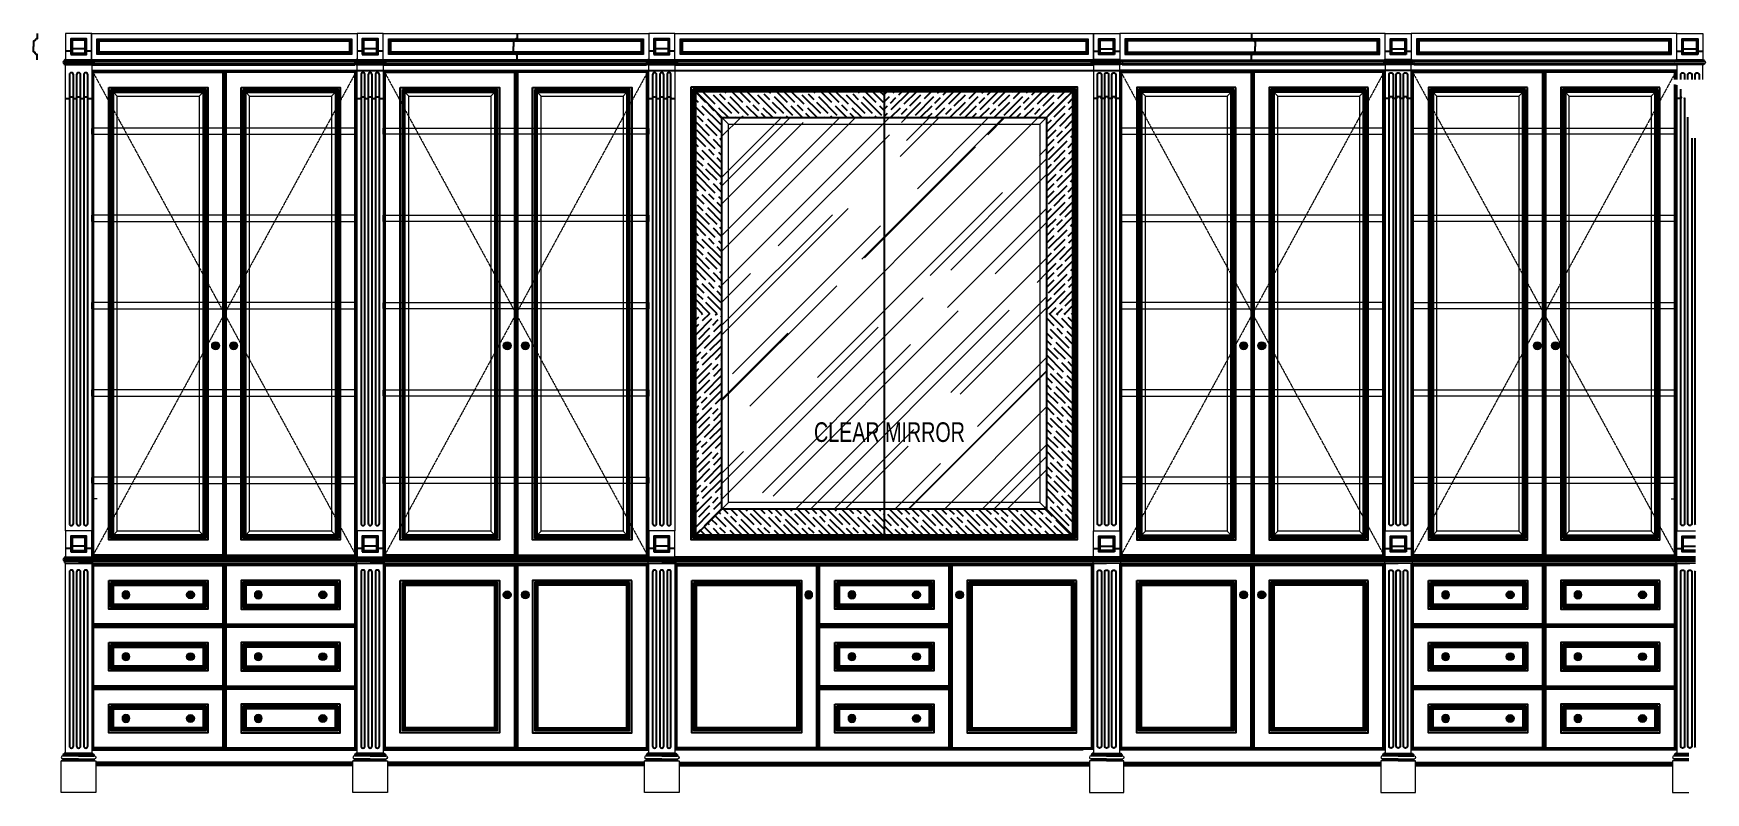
# Model space of a CAD drawing. Header units: inches. Extents: x 274057 to 444617, y 490067 to 635630.
# Drawn here: x 376738 to 383128, y 516399 to 519299 of the extents above; entities that cross this region are included whole.
import ezdxf

# ---------------------------------------------------------------- set-up
doc = ezdxf.new("R2010")
doc.units = ezdxf.units.IN
doc.header["$MEASUREMENT"] = 0
doc.linetypes.add('HIDDEN', pattern=[0.375, 0.25, -0.125])
for name, color, linetype, lineweight in [('Bronze', 40, 'Continuous', 0), ('CQ Wood', 30, 'Continuous', 0), ('Glass', 4, 'Continuous', 0), ('WOOD-HID', 8, 'HIDDEN', 18)]:
    doc.layers.add(name, color=color, linetype=linetype, lineweight=lineweight)
for name, color, linetype in [('CQ Sheet text', 3, 'Continuous'), ('FURNITURE', 252, 'Continuous'), ('Layer7', 8, 'Continuous'), ('WOOD', 23, 'Continuous'), ('WOOD 01', 34, 'Continuous'), ('WOOD 02', 32, 'Continuous'), ('Wood SECT', 1, 'Continuous')]:
    doc.layers.add(name, color=color, linetype=linetype)
doc.styles.add('DIM 50', font='romans.shx', dxfattribs={"width": 0.75, "height": 100})
pattern_1 = [(135, (375037.044, 515981.073), (42.4264, 42.4264), [100, -20]), (135, (375065.33, 515981.073), (42.4264, 42.4264), [60, -15, 30, -15]), (135, (375100.684, 515974), (42.4264, 42.4264), [100, -20])]
pattern_2 = [(225, (375037.044, 515981.073), (-42.4264, 42.4264), [100, -20]), (225, (375037.044, 516009.36), (-42.4264, 42.4264), [60, -15, 30, -15]), (225, (375044.115, 516044.71), (-42.4264, 42.4264), [100, -20])]
pattern_3 = [(135, (46799.93, 13647.52), (42.426407, 42.426407), [100, -20]), (135, (46828.215, 13647.52), (42.426407, 42.426407), [60, -15, 30, -15]), (135, (46863.57, 13640.447), (42.426407, 42.426407), [100, -20])]

msp = doc.modelspace()

# ---------------------------------------------------------------- texts
at = {"layer": 'CQ Sheet text', "ltscale": 500, "insert": (379697.9, 517813.8, 0), "char_height": 75, "width": 622.714, "attachment_point": 1, "style": 'DIM 50'}
msp.add_mtext('\\pxqc;{\\fCityBlueprint|b0|i0|c0|p0;CLEAR MIRROR}', dxfattribs=at)

# ---------------------------------------------------------------- blocks, each defined once
blk = doc.blocks.new('pilaster wardrobe')
at = {"layer": 'WOOD', "lineweight": 0}
blk.add_line((3399.1, -8726.1, 0), (3333.1, -8726.1, 0), dxfattribs=at)
blk.add_line((3399.1, -8726.1, 0), (3333.1, -8726.1, 0), dxfattribs=at)
at = {"layer": 'WOOD 01', "lineweight": 0, "ltscale": 500}
blk.add_line((3399.1, -8726.1, 0), (3465.1, -8726.1, 0), dxfattribs=at)
at = {"layer": 'WOOD 01', "lineweight": 0, "ltscale": 500, "elevation": 0}
for points in [[(3349.1, -6047.5), (3449.1, -6047.5), (3449.1, -5947.5), (3349.1, -5947.5)], [(3349.1, -7947.5), (3449.1, -7947.5), (3449.1, -7847.5), (3349.1, -7847.5)], [(3349.1, -7972.5), (3449.1, -7972.5), (3449.1, -8697.5), (3349.1, -8697.5)], [(3333.1, -8726.1), (3465.1, -8726.1), (3465.1, -8847.5), (3333.1, -8847.5)]]:
    blk.add_lwpolyline(points, close=True, dxfattribs=at)
for points in [[(3349.1, -6047.5), (3346.1, -6047.5, -0.414214), (3343.1, -6050.5), (3343.1, -6053.5, 1), (3343.1, -6061.5), (3343.1, -6064.5, -0.414214), (3346.1, -6067.5), (3349.1, -6067.5)], [(3449.1, -6047.5), (3452.1, -6047.5, 0.414214), (3455.1, -6050.5), (3455.1, -6053.5, -1), (3455.1, -6061.5), (3455.1, -6064.5, 0.414214), (3452.1, -6067.5), (3449.1, -6067.5)], [(3349.1, -7947.5), (3346.1, -7947.5, -0.414214), (3343.1, -7950.5), (3343.1, -7953.5, 1), (3343.1, -7961.5), (3343.1, -7964.5, -0.414214), (3346.1, -7967.5), (3346.1, -7972.5), (3399.1, -7972.5)], [(3449.1, -7947.5), (3452.1, -7947.5, 0.414214), (3455.1, -7950.5), (3455.1, -7953.5, -1), (3455.1, -7961.5), (3455.1, -7964.5, 0.414214), (3452.1, -7967.5), (3452.1, -7972.5), (3399.1, -7972.5)], [(3349.1, -8697.5), (3344.1, -8697.5, -0.414214), (3339.4, -8702.2), (3339.4, -8707, 1), (3339.4, -8719.6), (3339.3, -8726.1)], [(3449.1, -8697.5), (3454.1, -8697.5, 0.414214), (3458.8, -8702.2), (3458.8, -8707, -1), (3458.8, -8719.6), (3458.9, -8726.1)]]:
    blk.add_lwpolyline(points, format="xyb", dxfattribs=at)
blk.add_lwpolyline([(3349.1, -7847.5), (3349.1, -6067.5), (3449.1, -6067.5), (3449.1, -7847.5), (3349.1, -7847.5)], dxfattribs=at)
at = {"layer": 'WOOD 02', "color": 8, "ltscale": 100}
for p, q in [((3343.1, -6050.5, 0), (3455.1, -6050.5, 0)), ((3343.1, -6053.5, 0), (3455.1, -6053.5, 0)), ((3343.1, -6061.5, 0), (3455.1, -6061.5, 0)), ((3343.1, -6064.5, 0), (3455.1, -6064.5, 0)), ((3343.1, -7950.5, 0), (3455.1, -7950.5, 0)), ((3343.1, -7953.5, 0), (3455.1, -7953.5, 0)), ((3343.1, -7961.5, 0), (3455.1, -7961.5, 0)), ((3343.1, -7964.5, 0), (3455.1, -7964.5, 0)), ((3399.1, -8702.2, 0), (3339.4, -8702.2, 0)), ((3399.1, -8707, 0), (3339.4, -8707, 0)), ((3399.1, -8719.6, 0), (3339.4, -8719.6, 0)), ((3399.1, -8702.2, 0), (3458.8, -8702.2, 0)), ((3399.1, -8707, 0), (3458.8, -8707, 0)), ((3399.1, -8719.6, 0), (3458.8, -8719.6, 0))]:
    blk.add_line(p, q, dxfattribs=at)
at = {"layer": 'WOOD 02', "color": 8, "ltscale": 100, "elevation": 0}
for points in [[(3369.1, -6027.5), (3429.1, -6027.5), (3429.1, -5967.5), (3369.1, -5967.5)], [(3374.1, -6022.5), (3424.1, -6022.5), (3424.1, -5972.5), (3374.1, -5972.5)], [(3369.1, -7927.5), (3429.1, -7927.5), (3429.1, -7867.5), (3369.1, -7867.5)], [(3374.1, -7922.5), (3424.1, -7922.5), (3424.1, -7872.5), (3374.1, -7872.5)]]:
    blk.add_lwpolyline(points, close=True, dxfattribs=at)
for points in [[(3364.1, -6105), (3364.1, -7820, 1), (3379.1, -7820), (3379.1, -6105, 1)], [(3391.6, -6105), (3391.6, -7820, 1), (3406.6, -7820), (3406.6, -6105, 1)], [(3419.1, -6105), (3419.1, -7820, 1), (3434.1, -7820), (3434.1, -6105, 1)], [(3364.1, -8005), (3364.1, -8670, 1), (3379.1, -8670), (3379.1, -8005, 1)], [(3391.6, -8005), (3391.6, -8670, 1), (3406.6, -8670), (3406.6, -8005, 1)], [(3419.1, -8005), (3419.1, -8670, 1), (3434.1, -8670), (3434.1, -8005, 1)]]:
    blk.add_lwpolyline(points, format="xyb", close=True, dxfattribs=at)
at = {"layer": 'Wood SECT', "elevation": 0}
for points in [[(3449.1, -6015.6), (3429.1, -6015.6), (3429.1, -6011.6, -0.414214), (3424.1, -6006.6), (3399.1, -6006.6), (3374.1, -6006.6, -0.414214), (3369.1, -6011.6), (3369.1, -6015.6), (3349.1, -6015.6)], [(3349.1, -6196.4), (3364.1, -6196.4, -1), (3379.1, -6196.4), (3391.6, -6196.4, -1), (3406.6, -6196.4), (3419.1, -6196.4, -1), (3434.1, -6196.4), (3449.1, -6196.4)], [(3449.1, -7915.6), (3429.1, -7915.6), (3429.1, -7911.6, -0.414214), (3424.1, -7906.6), (3399.1, -7906.6), (3374.1, -7906.6, -0.414214), (3369.1, -7911.6), (3369.1, -7915.6), (3349.1, -7915.6)]]:
    blk.add_lwpolyline(points, format="xyb", dxfattribs=at)
blk = doc.blocks.new('EMPIREFLOW')
at = {"layer": 'Bronze', "lineweight": 0, "ltscale": 750}
for p, q in [((163684, -58508), (163506, -58508)), ((163713, -58475), (163581, -58378)), ((163730, -58444), (163581, -58378)), ((163707, -58546), (163581, -58638)), ((163724, -58575), (163581, -58638)), ((163745, -58403), (163656, -58249)), ((163745, -58614), (163656, -58768)), ((163788, -58606), (163806, -58768)), ((163789, -58404), (163806, -58248)), ((163823, -58404), (163806, -58248)), ((163824, -58606), (163806, -58768)), ((163867, -58403), (163956, -58249)), ((163867, -58614), (163956, -58768)), ((163881, -58444), (164031, -58378)), ((163888, -58575), (164031, -58638)), ((163899, -58475), (164031, -58378)), ((163905, -58546), (164031, -58638)), ((163928, -58508), (164106, -58508))]:
    blk.add_line(p, q, dxfattribs=at)
for radius in [340, 300, 60]:
    blk.add_circle((163806, -58508), radius, dxfattribs=at)
for centre, radius, start, end in [((163641, -58605), 166, 106.05596, 144.56537), ((163641, -58412), 166, 215.43463, 253.94404), ((163594, -58118), 246, 258.78321, 282.20767), ((163361, -58520), 246, 17.79233, 41.21679), ((163361, -58497), 246, 318.78321, 342.20767), ((163594, -58899), 246, 77.79233, 101.21679), ((163514, -58459), 105, 15.22341, 50.38879), ((163617, -58280), 105, 249.61121, 284.77659), ((163514, -58558), 105, 309.61121, 344.77659), ((163617, -58736), 105, 75.22341, 110.38879), ((163700, -58392), 118, 206.89225, 262.0108), ((163700, -58625), 118, 97.9892, 153.10775), ((163710, -58394), 102, 201.62987, 255.97772), ((163710, -58623), 102, 104.01364, 158.37013), ((163807, -58318), 166, 155.43463, 193.94404), ((163807, -58699), 166, 166.05596, 204.56537), ((163659, -58483), 102, 44.02228, 98.37013), ((163659, -58534), 102, 261.62987, 315.97772), ((163652, -58475), 118, 37.9892, 93.10775), ((163652, -58542), 118, 266.89225, 322.0108), ((163640, -58414), 166, 46.05596, 84.56537), ((163640, -58603), 166, 275.43463, 313.94404), ((163676, -58508), 48.7, 308.32195, 42.01165), ((163742, -58621), 48.7, 17.98835, 111.67805), ((163741, -58397), 48.7, 257.98835, 351.67805), ((163854, -58358), 118, 146.89225, 202.0108), ((163854, -58658), 118, 157.9892, 213.10775), ((163573, -58129), 246, 317.79233, 341.21679), ((163857, -58368), 102, 141.62987, 195.98636), ((163857, -58649), 102, 164.01364, 218.37013), ((163573, -58887), 246, 18.78321, 42.20767), ((163703, -58231), 105, 315.22341, 350.38879), ((163703, -58786), 105, 9.61121, 44.77659), ((164038, -58129), 246, 198.78321, 222.20767), ((163909, -58231), 105, 189.61121, 224.77659), ((163909, -58786), 105, 135.22341, 170.38879), ((164038, -58887), 246, 137.79233, 161.21679), ((163871, -58397), 48.7, 188.32195, 282.01165), ((163870, -58621), 48.7, 68.32195, 162.01165), ((163754, -58368), 102, 344.01364, 38.37013), ((163754, -58649), 102, 321.62987, 15.98636), ((163971, -58414), 166, 95.43463, 133.94404), ((163758, -58358), 118, 337.9892, 33.10775), ((163758, -58658), 118, 326.89225, 22.0108), ((163971, -58603), 166, 226.05596, 264.56537), ((163960, -58475), 118, 86.89225, 142.0108), ((163960, -58542), 118, 217.9892, 273.10775), ((163953, -58483), 102, 81.62987, 135.97772), ((163953, -58534), 102, 224.02228, 278.37013), ((163935, -58508), 48.7, 137.98835, 231.67805), ((163902, -58394), 102, 284.02228, 338.37013), ((163902, -58623), 102, 21.62987, 75.98636), ((163912, -58392), 118, 277.9892, 333.10775), ((163912, -58625), 118, 26.89225, 82.0108), ((163805, -58318), 166, 346.05596, 24.56537), ((163805, -58699), 166, 335.43463, 13.94404), ((164018, -58118), 246, 257.79233, 281.21679), ((164018, -58899), 246, 78.78321, 102.20767), ((163995, -58280), 105, 255.22341, 290.38879), ((163995, -58736), 105, 69.61121, 104.77659), ((164098, -58459), 105, 129.61121, 164.77659), ((164098, -58558), 105, 195.22341, 230.38879), ((164250, -58520), 246, 138.78321, 162.20767), ((163971, -58605), 166, 35.43463, 73.94404), ((163971, -58412), 166, 286.05596, 324.56537), ((164250, -58497), 246, 197.79233, 221.21679)]:
    blk.add_arc(centre, radius, start, end, dxfattribs=at)
at = {"layer": 'Bronze', "lineweight": 0, "ltscale": 750, "extrusion": (0, 0, -1)}
for centre, major_axis, ratio, start_param, end_param in [((163684, -58508), (146, 0), 0.1522084, 1.9349608, 4.3482816), ((163745, -58614), (73, 126), 0.1522084, 1.9349608, 4.3482816), ((163684, -58508), (-31.9, 0), 0.4809754, 7.9048406, 10.9455581), ((163745, -58614), (-15.9, -27.7), 0.4809754, 7.9048406, 10.9455581), ((163867, -58403), (15.9, 27.7), 0.4809754, 7.9048406, 10.9455581), ((163867, -58403), (-73, -126), 0.1522084, 1.9349608, 4.3482816)]:
    blk.add_ellipse(centre, major_axis=major_axis, ratio=ratio, start_param=start_param, end_param=end_param, dxfattribs=at)
at = {"layer": 'Bronze', "lineweight": 0, "ltscale": 750}
for centre, major_axis, ratio, start_param, end_param in [((163745, -58403), (73, -126), 0.1522084, 1.9349608, 4.3482816), ((163745, -58403), (-15.9, 27.7), 0.4809754, 7.9048406, 10.9455581), ((163867, -58614), (15.9, -27.7), 0.4809754, 7.9048406, 10.9455581), ((163867, -58614), (-73, 126), 0.1522084, 1.9349608, 4.3482816), ((163928, -58508), (31.9, 0), 0.4809754, 7.9048406, 10.9455581), ((163928, -58508), (-146, 0), 0.1522084, 1.9349608, 4.3482816)]:
    blk.add_ellipse(centre, major_axis=major_axis, ratio=ratio, start_param=start_param, end_param=end_param, dxfattribs=at)

# ---------------------------------------------------------------- hatches: boundary and pattern name
at = {"layer": 'Glass'}
h = msp.add_hatch(dxfattribs=at)
h.set_pattern_fill('AR-RROOF', color=256, scale=200, angle=45)
h.set_pattern_definition([(45, (46799.93, 13647.52), (169.70563, 452.54834), [3000, -400, 1000, -200]), (45, (46917.3, 13906.32), (-329.51176, 46.66905), [600, -66, 1200, -150]), (45, (46750.43, 13838.44), (640.638744, 830.14336), [1600, -280, 800, -200])])
h.paths.add_polyline_path([(379369.2, 518977.9), (380609.2, 518977.9), (380609.2, 517482.3), (379369.2, 517482.3)])
at = {"layer": 'Layer7'}
h = msp.add_hatch(dxfattribs=at)
h.set_pattern_fill('GOST_WOOD', color=256, scale=10, angle=45)
h.set_pattern_definition(pattern_1)
h.paths.add_polyline_path([(379989.2, 518977.9), (379989.2, 519077.9), (379269.2, 519077.9), (379269.2, 519077.9), (379369.2, 518977.9)])
h = msp.add_hatch(dxfattribs=at)
h.set_pattern_fill('GOST_WOOD', color=256, scale=10, angle=45)
h.set_pattern_definition(pattern_1)
h.paths.add_polyline_path([(379369.2, 518977.9), (379269.2, 519077.9), (379269.2, 518230.1), (379369.2, 518230.1)])
h = msp.add_hatch(dxfattribs=at)
h.set_pattern_fill('GOST_WOOD', color=256, scale=10, angle=135)
h.set_pattern_definition(pattern_2)
h.paths.add_polyline_path([(380609.2, 518977.9), (380709.2, 519077.9), (379989.2, 519077.9), (379989.2, 518977.9)])
h = msp.add_hatch(dxfattribs=at)
h.set_pattern_fill('GOST_WOOD', color=256, scale=10, angle=135)
h.set_pattern_definition(pattern_2)
h.paths.add_polyline_path([(380709.2, 519077.9), (380709.2, 519077.9), (380609.2, 518977.9), (380609.2, 518230.1), (380709.2, 518230.1)])
h = msp.add_hatch(dxfattribs=at)
h.set_pattern_fill('GOST_WOOD', color=256, scale=10, angle=135)
h.set_pattern_definition(pattern_2)
h.paths.add_polyline_path([(379269.2, 517382.3), (379369.2, 517482.3), (379369.2, 518230.1), (379269.2, 518230.1)])
h = msp.add_hatch(dxfattribs=at)
h.set_pattern_fill('GOST_WOOD', color=256, scale=10, angle=45)
h.set_pattern_definition(pattern_3)
h.paths.add_polyline_path([(380709.2, 517382.3), (380609.2, 517482.3), (380609.2, 518230.1), (380709.2, 518230.1)])
h = msp.add_hatch(dxfattribs=at)
h.set_pattern_fill('GOST_WOOD', color=256, scale=10, angle=45)
h.set_pattern_definition([(135, (375037.044, 515682.124), (42.4264, 42.4264), [100, -20]), (135, (375065.33, 515682.124), (42.4264, 42.4264), [60, -15, 30, -15]), (135, (375100.684, 515675.05), (42.4264, 42.4264), [100, -20])])
h.paths.add_polyline_path([(379989.2, 517382.3), (379269.2, 517382.3), (379269.2, 517382.3), (379369.2, 517482.3), (379989.2, 517482.3)])
h = msp.add_hatch(dxfattribs=at)
h.set_pattern_fill('GOST_WOOD', color=256, scale=10, angle=45)
h.set_pattern_definition(pattern_3)
h.paths.add_polyline_path([(380709.2, 517382.3), (379989.2, 517382.3), (379989.2, 517482.3), (380609.2, 517482.3)])

# ---------------------------------------------------------------- linework, layer by layer
for p, q in [((376960.5, 519157.9, 0), (381243.9, 519157.9, 0)), ((383018, 519157.9, 0), (380889.2, 519157.9, 0))]:
    msp.add_line(p, q)
at = {"color": 8}
for p, q in [((376966.2, 517296.3, 0), (377969.1, 517296.3, 0)), ((376966.5, 517293.3, 0), (377968.9, 517293.3, 0)), ((376966.5, 517285.3, 0), (377968.9, 517285.3, 0)), ((376966.5, 517282.3, 0), (377968.9, 517282.3, 0)), ((378080.6, 517296.3, 0), (379083.5, 517296.3, 0)), ((378080.9, 517293.3, 0), (379083.2, 517293.3, 0)), ((378080.9, 517285.3, 0), (379083.2, 517285.3, 0)), ((378080.9, 517282.3, 0), (379083.2, 517282.3, 0)), ((380783.5, 517296.3, 0), (379195, 517296.3, 0)), ((380783.2, 517282.3, 0), (379195.2, 517282.3, 0)), ((380783.2, 517293.3, 0), (379195.3, 517293.3, 0)), ((380783.2, 517285.3, 0), (379195.3, 517285.3, 0)), ((381897.9, 517296.3, 0), (380895, 517296.3, 0)), ((381897.6, 517293.3, 0), (380895.2, 517293.3, 0)), ((381897.6, 517285.3, 0), (380895.2, 517285.3, 0)), ((381897.6, 517282.3, 0), (380895.2, 517282.3, 0)), ((383012.3, 517296.3, 0), (382009.3, 517296.3, 0)), ((383012, 517293.3, 0), (382009.6, 517293.3, 0)), ((383012, 517285.3, 0), (382009.6, 517285.3, 0)), ((383012, 517282.3, 0), (382009.6, 517282.3, 0))]:
    msp.add_line(p, q, dxfattribs=at)
at = {"layer": 'CQ Wood', "lineweight": 0}
for p, q in [((376981.5, 517521.3, 0), (376960.5, 517521.3, 0)), ((382997, 517521.3, 0), (383018, 517521.3, 0))]:
    msp.add_line(p, q, dxfattribs=at)
at = {"layer": 'Glass'}
for p, q in [((377058.5, 519059.9, 0), (377043.5, 519074.9, 0)), ((377371.2, 519059.9, 0), (377386.2, 519074.9, 0)), ((377564.2, 519059.9, 0), (377549.2, 519074.9, 0)), ((377876.9, 519059.9, 0), (377891.9, 519074.9, 0)), ((378172.9, 519059.9, 0), (378157.9, 519074.9, 0)), ((378485.6, 519059.9, 0), (378500.6, 519074.9, 0)), ((378678.5, 519059.9, 0), (378663.5, 519074.9, 0)), ((378991.2, 519059.9, 0), (379006.2, 519074.9, 0)), ((380987.2, 519059.9, 0), (380972.2, 519074.9, 0)), ((381299.9, 519059.9, 0), (381314.9, 519074.9, 0)), ((381492.9, 519059.9, 0), (381477.9, 519074.9, 0)), ((381805.6, 519059.9, 0), (381820.6, 519074.9, 0)), ((382101.6, 519059.9, 0), (382086.6, 519074.9, 0)), ((382414.3, 519059.9, 0), (382429.3, 519074.9, 0)), ((382607.3, 519059.9, 0), (382592.3, 519074.9, 0)), ((382920, 519059.9, 0), (382935, 519074.9, 0)), ((379394.2, 518952.9, 0), (379369.2, 518977.9, 0)), ((380584.2, 518952.9, 0), (380609.2, 518977.9, 0)), ((379394.2, 517507.3, 0), (379369.2, 517482.3, 0)), ((380584.2, 517507.3, 0), (380609.2, 517482.3, 0)), ((377058.5, 517397.3, 0), (377043.5, 517382.3, 0)), ((377371.2, 517397.3, 0), (377386.2, 517382.3, 0)), ((377564.2, 517397.3, 0), (377549.2, 517382.3, 0)), ((377876.9, 517397.3, 0), (377891.9, 517382.3, 0)), ((378172.9, 517397.3, 0), (378157.9, 517382.3, 0)), ((378485.6, 517397.3, 0), (378500.6, 517382.3, 0)), ((378678.5, 517397.3, 0), (378663.5, 517382.3, 0)), ((378991.2, 517397.3, 0), (379006.2, 517382.3, 0)), ((380987.2, 517397.3, 0), (380972.2, 517382.3, 0)), ((381299.9, 517397.3, 0), (381314.9, 517382.3, 0)), ((381492.9, 517397.3, 0), (381477.9, 517382.3, 0)), ((381805.6, 517397.3, 0), (381820.6, 517382.3, 0)), ((382101.6, 517397.3, 0), (382086.6, 517382.3, 0)), ((382414.3, 517397.3, 0), (382429.3, 517382.3, 0)), ((382607.3, 517397.3, 0), (382592.3, 517382.3, 0)), ((382920, 517397.3, 0), (382935, 517382.3, 0))]:
    msp.add_line(p, q, dxfattribs=at)
at = {"layer": 'Glass', "elevation": 0}
for points in [[(377058.5, 519059.9), (377371.2, 519059.9), (377371.2, 517397.3), (377058.5, 517397.3)], [(377564.2, 519059.9), (377876.9, 519059.9), (377876.9, 517397.3), (377564.2, 517397.3)], [(378172.9, 519059.9), (378485.6, 519059.9), (378485.6, 517397.3), (378172.9, 517397.3)], [(378678.5, 519059.9), (378991.2, 519059.9), (378991.2, 517397.3), (378678.5, 517397.3)], [(380987.2, 519059.9), (381299.9, 519059.9), (381299.9, 517397.3), (380987.2, 517397.3)], [(381492.9, 519059.9), (381805.6, 519059.9), (381805.6, 517397.3), (381492.9, 517397.3)], [(382101.6, 519059.9), (382414.3, 519059.9), (382414.3, 517397.3), (382101.6, 517397.3)], [(382607.3, 519059.9), (382920, 519059.9), (382920, 517397.3), (382607.3, 517397.3)], [(379394.2, 518952.9), (380584.2, 518952.9), (380584.2, 517507.3), (379394.2, 517507.3)]]:
    msp.add_lwpolyline(points, close=True, dxfattribs=at)
at = {"layer": 'WOOD', "color": 8}
for p, q in [((376966.5, 519196.2, 0), (377968.9, 519196.2, 0)), ((376966.5, 519193.2, 0), (377968.9, 519193.2, 0)), ((376966.5, 519185.2, 0), (377968.9, 519185.2, 0)), ((378080.9, 519196.2, 0), (379083.2, 519196.2, 0)), ((378080.9, 519193.2, 0), (379083.2, 519193.2, 0)), ((378080.9, 519185.2, 0), (379083.2, 519185.2, 0)), ((379195.2, 519196.2, 0), (380783.2, 519196.2, 0)), ((379195.2, 519193.2, 0), (380783.2, 519193.2, 0)), ((379195.2, 519185.2, 0), (380783.2, 519185.2, 0)), ((381897.6, 519196.2, 0), (380895.2, 519196.2, 0)), ((381897.6, 519193.2, 0), (380895.2, 519193.2, 0)), ((381897.6, 519185.2, 0), (380895.2, 519185.2, 0)), ((383012, 519196.2, 0), (382009.6, 519196.2, 0)), ((383012, 519193.2, 0), (382009.6, 519193.2, 0)), ((383012, 519185.2, 0), (382009.6, 519185.2, 0)), ((376966.5, 519182.2, 0), (377968.9, 519182.2, 0)), ((378080.9, 519182.2, 0), (379083.2, 519182.2, 0)), ((379195.2, 519182.2, 0), (380783.2, 519182.2, 0)), ((381897.6, 519182.2, 0), (380895.2, 519182.2, 0)), ((383012, 519182.2, 0), (382009.6, 519182.2, 0)), ((379369.2, 518977.9, 0), (379269.2, 519077.9, 0)), ((379989.2, 519077.9, 0), (379989.2, 517382.3, 0)), ((380609.2, 518977.9, 0), (380709.2, 519077.9, 0)), ((379369.2, 517482.3, 0), (379269.2, 517382.3, 0)), ((380609.2, 517482.3, 0), (380709.2, 517382.3, 0))]:
    msp.add_line(p, q, dxfattribs=at)
at = {"layer": 'WOOD', "color": 8, "lineweight": 0, "elevation": 0.1}
for points in [[(376984.5, 519275.4), (377950.9, 519275.4), (377950.9, 519223.2), (376984.5, 519223.2)], [(376987.5, 519272.4), (377947.9, 519272.4), (377947.9, 519226.2), (376987.5, 519226.2)], [(378098.9, 519275.4), (379065.2, 519275.4), (379065.2, 519223.2), (378098.9, 519223.2)], [(378101.9, 519272.4), (379062.2, 519272.4), (379062.2, 519226.2), (378101.9, 519226.2)], [(379213.2, 519275.4), (380765.2, 519275.4), (380765.2, 519223.2), (379213.2, 519223.2)], [(379216.2, 519272.4), (380762.2, 519272.4), (380762.2, 519226.2), (379216.2, 519226.2)], [(381879.6, 519275.4), (380913.2, 519275.4), (380913.2, 519223.2), (381879.6, 519223.2)], [(381876.6, 519272.4), (380916.2, 519272.4), (380916.2, 519226.2), (381876.6, 519226.2)], [(382994, 519275.4), (382027.6, 519275.4), (382027.6, 519223.2), (382994, 519223.2)], [(382991, 519272.4), (382030.6, 519272.4), (382030.6, 519226.2), (382991, 519226.2)]]:
    msp.add_lwpolyline(points, close=True, dxfattribs=at)
at = {"layer": 'WOOD 01'}
for p, q in [((376963.5, 519179.2, 0), (377965.9, 519179.2, 0)), ((378077.9, 519179.2, 0), (379080.2, 519179.2, 0)), ((379192.2, 519179.2, 0), (380786.2, 519179.2, 0)), ((381900.6, 519179.2, 0), (380898.2, 519179.2, 0)), ((383015, 519179.2, 0), (382012.6, 519179.2, 0)), ((376960.5, 516562.8, 0), (377974.9, 516562.8, 0)), ((378074.9, 516562.8, 0), (379089.2, 516562.8, 0)), ((380749.3, 516562.8, 0), (379189.2, 516562.8, 0)), ((381903.6, 516562.8, 0), (380889.2, 516562.8, 0)), ((383018, 516562.8, 0), (382003.6, 516562.8, 0))]:
    msp.add_line(p, q, dxfattribs=at)
at = {"layer": 'WOOD 01', "lineweight": 0}
for p, q in [((376963.5, 517299.3, 0), (377971.9, 517299.3, 0)), ((376963.5, 517274.3, 0), (377971.9, 517274.3, 0)), ((378077.9, 517299.3, 0), (379086.2, 517299.3, 0)), ((378077.9, 517274.3, 0), (379086.2, 517274.3, 0)), ((380786.2, 517299.3, 0), (379192.2, 517299.3, 0)), ((380786.2, 517274.3, 0), (379192.2, 517274.3, 0)), ((381900.6, 517299.3, 0), (380892.2, 517299.3, 0)), ((381900.6, 517274.3, 0), (380892.2, 517274.3, 0)), ((383015, 517299.3, 0), (382006.6, 517299.3, 0)), ((383015, 517274.3, 0), (382006.6, 517274.3, 0))]:
    msp.add_line(p, q, dxfattribs=at)
at = {"layer": 'WOOD 01', "ltscale": 1000}
for p, q in [((377958.9, 516514.3, 0), (376976.5, 516514.3, 0)), ((377958.9, 516510.3, 0), (376976.5, 516510.3, 0)), ((377958.9, 516502.2, 0), (376976.5, 516502.2, 0)), ((379073.2, 516514.3, 0), (378090.9, 516514.3, 0)), ((379073.2, 516510.3, 0), (378090.9, 516510.3, 0)), ((379073.2, 516502.2, 0), (378090.9, 516502.2, 0)), ((379205.2, 516514.3, 0), (380773.2, 516514.3, 0)), ((379205.2, 516510.3, 0), (380773.2, 516510.3, 0)), ((379205.2, 516502.2, 0), (380773.2, 516502.2, 0)), ((380905.2, 516514.3, 0), (381887.6, 516514.3, 0)), ((380905.2, 516510.3, 0), (381887.6, 516510.3, 0)), ((380905.2, 516502.2, 0), (381887.6, 516502.2, 0)), ((382019.6, 516514.3, 0), (383002, 516514.3, 0)), ((382019.6, 516510.3, 0), (383002, 516510.3, 0)), ((382019.6, 516502.2, 0), (383002, 516502.2, 0))]:
    msp.add_line(p, q, dxfattribs=at)
at = {"layer": 'WOOD 01', "lineweight": 0, "ltscale": 500}
msp.add_line((383064.7, 516520.7, 0), (383002, 516520.7, 0), dxfattribs=at)
at = {"layer": 'WOOD 01', "lineweight": 0, "elevation": 0.1}
for points in [[(376960.5, 519299.4), (377974.9, 519299.4), (377974.9, 519199.2), (376960.5, 519199.2)], [(376980.5, 519279.4), (377954.9, 519279.4), (377954.9, 519219.2), (376980.5, 519219.2)], [(376990.5, 519269.4), (377944.9, 519269.4), (377944.9, 519229.2), (376990.5, 519229.2)], [(378074.9, 519299.4), (379089.2, 519299.4), (379089.2, 519199.2), (378074.9, 519199.2)], [(378094.9, 519279.4), (379069.2, 519279.4), (379069.2, 519219.2), (378094.9, 519219.2)], [(378104.9, 519269.4), (379059.2, 519269.4), (379059.2, 519229.2), (378104.9, 519229.2)], [(379189.2, 519299.4), (380789.2, 519299.4), (380789.2, 519199.2), (379189.2, 519199.2)], [(379209.2, 519279.4), (380769.2, 519279.4), (380769.2, 519219.2), (379209.2, 519219.2)], [(379219.2, 519269.4), (380759.2, 519269.4), (380759.2, 519229.2), (379219.2, 519229.2)], [(381903.6, 519299.4), (380889.2, 519299.4), (380889.2, 519199.2), (381903.6, 519199.2)], [(381883.6, 519279.4), (380909.2, 519279.4), (380909.2, 519219.2), (381883.6, 519219.2)], [(381873.6, 519269.4), (380919.2, 519269.4), (380919.2, 519229.2), (381873.6, 519229.2)], [(383018, 519299.4), (382003.6, 519299.4), (382003.6, 519199.2), (383018, 519199.2)], [(382998, 519279.4), (382023.6, 519279.4), (382023.6, 519219.2), (382998, 519219.2)], [(382988, 519269.4), (382033.6, 519269.4), (382033.6, 519229.2), (382988, 519229.2)]]:
    msp.add_lwpolyline(points, close=True, dxfattribs=at)
at = {"layer": 'WOOD 01', "lineweight": 0, "ltscale": 500, "elevation": 0}
msp.add_lwpolyline([(383118, 519199.2), (383018, 519199.2), (383018, 519299.2), (383118, 519299.2)], close=True, dxfattribs=at)
for points in [[(383018, 519199.2), (383015, 519199.2, -0.414214), (383012, 519196.2), (383012, 519193.2, 1), (383012, 519185.2), (383012, 519182.2, -0.414214), (383015, 519179.2), (383018, 519179.2)], [(383118, 519199.2), (383121, 519199.2, 0.414214), (383124, 519196.2), (383124, 519193.2, -1), (383124, 519185.2), (383124, 519182.2, 0.414214), (383121, 519179.2), (383118, 519179.2)], [(383018, 517299.3), (383015, 517299.3, -0.414214), (383012, 517296.3), (383012, 517293.3, 1), (383012, 517285.3), (383012, 517282.3, -0.414214), (383015, 517279.3), (383015, 517274.3), (383068, 517274.3)], [(383018, 516549.3), (383013, 516549.3, -0.414214), (383008.3, 516544.6), (383008.3, 516539.8, 1), (383008.3, 516527.2), (383008.2, 516520.7)]]:
    msp.add_lwpolyline(points, format="xyb", dxfattribs=at)
at = {"layer": 'WOOD 01', "elevation": 0}
for points in [[(376963.5, 519154.9), (377466.2, 519154.9), (377466.2, 517302.3), (376963.5, 517302.3)], [(376967.5, 519150.9), (377462.2, 519150.9), (377462.2, 517306.3), (376967.5, 517306.3)], [(377971.9, 519154.9), (377469.2, 519154.9), (377469.2, 517302.3), (377971.9, 517302.3)], [(377967.9, 519150.9), (377473.2, 519150.9), (377473.2, 517306.3), (377967.9, 517306.3)], [(378077.9, 519154.9), (378580.6, 519154.9), (378580.6, 517302.3), (378077.9, 517302.3)], [(378081.9, 519150.9), (378576.6, 519150.9), (378576.6, 517306.3), (378081.9, 517306.3)], [(379086.2, 519154.9), (378583.5, 519154.9), (378583.5, 517302.3), (379086.2, 517302.3)], [(379082.2, 519150.9), (378587.5, 519150.9), (378587.5, 517306.3), (379082.2, 517306.3)], [(380892.2, 519154.9), (381394.9, 519154.9), (381394.9, 517302.3), (380892.2, 517302.3)], [(380896.2, 519150.9), (381390.9, 519150.9), (381390.9, 517306.3), (380896.2, 517306.3)], [(381900.6, 519154.9), (381397.9, 519154.9), (381397.9, 517302.3), (381900.6, 517302.3)], [(381896.6, 519150.9), (381401.9, 519150.9), (381401.9, 517306.3), (381896.6, 517306.3)], [(382006.6, 519154.9), (382509.3, 519154.9), (382509.3, 517302.3), (382006.6, 517302.3)], [(382010.6, 519150.9), (382505.3, 519150.9), (382505.3, 517306.3), (382010.6, 517306.3)], [(377025.5, 519092.9), (377404.2, 519092.9), (377404.2, 517364.3), (377025.5, 517364.3)], [(377033.5, 519084.9), (377396.2, 519084.9), (377396.2, 517372.3), (377033.5, 517372.3)], [(377037.5, 519080.9), (377392.2, 519080.9), (377392.2, 517376.3), (377037.5, 517376.3)], [(377040.5, 519077.9), (377389.2, 519077.9), (377389.2, 517379.3), (377040.5, 517379.3)], [(377043.5, 519074.9), (377386.2, 519074.9), (377386.2, 517382.3), (377043.5, 517382.3)], [(377531.2, 519092.9), (377909.9, 519092.9), (377909.9, 517364.3), (377531.2, 517364.3)], [(377539.2, 519084.9), (377901.9, 519084.9), (377901.9, 517372.3), (377539.2, 517372.3)], [(377543.2, 519080.9), (377897.9, 519080.9), (377897.9, 517376.3), (377543.2, 517376.3)], [(377546.2, 519077.9), (377894.9, 519077.9), (377894.9, 517379.3), (377546.2, 517379.3)], [(377549.2, 519074.9), (377891.9, 519074.9), (377891.9, 517382.3), (377549.2, 517382.3)], [(378139.9, 519092.9), (378518.6, 519092.9), (378518.6, 517364.3), (378139.9, 517364.3)], [(378147.9, 519084.9), (378510.6, 519084.9), (378510.6, 517372.3), (378147.9, 517372.3)], [(378151.9, 519080.9), (378506.6, 519080.9), (378506.6, 517376.3), (378151.9, 517376.3)], [(378154.9, 519077.9), (378503.6, 519077.9), (378503.6, 517379.3), (378154.9, 517379.3)], [(378157.9, 519074.9), (378500.6, 519074.9), (378500.6, 517382.3), (378157.9, 517382.3)], [(378645.5, 519092.9), (379024.2, 519092.9), (379024.2, 517364.3), (378645.5, 517364.3)], [(378653.5, 519084.9), (379016.2, 519084.9), (379016.2, 517372.3), (378653.5, 517372.3)], [(378657.5, 519080.9), (379012.2, 519080.9), (379012.2, 517376.3), (378657.5, 517376.3)], [(378660.5, 519077.9), (379009.2, 519077.9), (379009.2, 517379.3), (378660.5, 517379.3)], [(378663.5, 519074.9), (379006.2, 519074.9), (379006.2, 517382.3), (378663.5, 517382.3)], [(379251.2, 519095.9), (380727.2, 519095.9), (380727.2, 517364.3), (379251.2, 517364.3)], [(379259.2, 519087.9), (380719.2, 519087.9), (380719.2, 517372.3), (379259.2, 517372.3)], [(379263.2, 519083.9), (380715.2, 519083.9), (380715.2, 517376.3), (379263.2, 517376.3)], [(379266.2, 519080.9), (380712.2, 519080.9), (380712.2, 517379.3), (379266.2, 517379.3)], [(379269.2, 519077.9), (380709.2, 519077.9), (380709.2, 517382.3), (379269.2, 517382.3)], [(381332.9, 519092.9), (380954.2, 519092.9), (380954.2, 517364.3), (381332.9, 517364.3)], [(381324.9, 519084.9), (380962.2, 519084.9), (380962.2, 517372.3), (381324.9, 517372.3)], [(381320.9, 519080.9), (380966.2, 519080.9), (380966.2, 517376.3), (381320.9, 517376.3)], [(381317.9, 519077.9), (380969.2, 519077.9), (380969.2, 517379.3), (381317.9, 517379.3)], [(381314.9, 519074.9), (380972.2, 519074.9), (380972.2, 517382.3), (381314.9, 517382.3)], [(381838.6, 519092.9), (381459.9, 519092.9), (381459.9, 517364.3), (381838.6, 517364.3)], [(381830.6, 519084.9), (381467.9, 519084.9), (381467.9, 517372.3), (381830.6, 517372.3)], [(381826.6, 519080.9), (381471.9, 519080.9), (381471.9, 517376.3), (381826.6, 517376.3)], [(381823.6, 519077.9), (381474.9, 519077.9), (381474.9, 517379.3), (381823.6, 517379.3)], [(381820.6, 519074.9), (381477.9, 519074.9), (381477.9, 517382.3), (381820.6, 517382.3)], [(382447.3, 519092.9), (382068.6, 519092.9), (382068.6, 517364.3), (382447.3, 517364.3)], [(382439.3, 519084.9), (382076.6, 519084.9), (382076.6, 517372.3), (382439.3, 517372.3)], [(382435.3, 519080.9), (382080.6, 519080.9), (382080.6, 517376.3), (382435.3, 517376.3)], [(382432.3, 519077.9), (382083.6, 519077.9), (382083.6, 517379.3), (382432.3, 517379.3)], [(382429.3, 519074.9), (382086.6, 519074.9), (382086.6, 517382.3), (382429.3, 517382.3)], [(382953, 519092.9), (382574.3, 519092.9), (382574.3, 517364.3), (382953, 517364.3)], [(382945, 519084.9), (382582.3, 519084.9), (382582.3, 517372.3), (382945, 517372.3)], [(382941, 519080.9), (382586.3, 519080.9), (382586.3, 517376.3), (382941, 517376.3)], [(382938, 519077.9), (382589.3, 519077.9), (382589.3, 517379.3), (382938, 517379.3)], [(382935, 519074.9), (382592.3, 519074.9), (382592.3, 517382.3), (382935, 517382.3)], [(379369.2, 518977.9), (380609.2, 518977.9), (380609.2, 517482.3), (379369.2, 517482.3)], [(376963.5, 517271.3), (377466.2, 517271.3), (377466.2, 517038.1), (376963.5, 517038.1)], [(377971.9, 517271.3), (377469.2, 517271.3), (377469.2, 517038.1), (377971.9, 517038.1)], [(378077.9, 517271.3), (378580.6, 517271.3), (378580.6, 516565.8), (378077.9, 516565.8)], [(379086.2, 517271.3), (378583.6, 517271.3), (378583.6, 516565.8), (379086.2, 516565.8)], [(379192.2, 517271.3), (379734.9, 517271.3), (379734.9, 516565.8), (379192.2, 516565.8)], [(379737.9, 517271.3), (380240.6, 517271.3), (380240.6, 517038.1), (379737.9, 517038.1)], [(380786.2, 517271.3), (380243.6, 517271.3), (380243.6, 516565.8), (380786.2, 516565.8)], [(380892.2, 517271.3), (381394.9, 517271.3), (381394.9, 516565.8), (380892.2, 516565.8)], [(381900.6, 517271.3), (381397.9, 517271.3), (381397.9, 516565.8), (381900.6, 516565.8)], [(382006.6, 517271.3), (382509.3, 517271.3), (382509.3, 517038.1), (382006.6, 517038.1)], [(383015, 517271.3), (382512.3, 517271.3), (382512.3, 517038.1), (383015, 517038.1)], [(376967.6, 517267.2), (377462.1, 517267.2), (377462.1, 517042.2), (376967.6, 517042.2)], [(377025.5, 517209.3), (377404.2, 517209.3), (377404.2, 517100.1), (377025.5, 517100.1)], [(377967.7, 517267.2), (377473.3, 517267.2), (377473.3, 517042.2), (377967.7, 517042.2)], [(377909.9, 517209.3), (377531.2, 517209.3), (377531.2, 517100.1), (377909.9, 517100.1)], [(378082, 517267.2), (378576.4, 517267.2), (378576.4, 516569.9), (378082, 516569.9)], [(378139.9, 517209.3), (378518.6, 517209.3), (378518.6, 516627.8), (378139.9, 516627.8)], [(379082.1, 517267.2), (378587.7, 517267.2), (378587.7, 516569.9), (379082.1, 516569.9)], [(379024.2, 517209.3), (378645.6, 517209.3), (378645.6, 516627.8), (379024.2, 516627.8)], [(379196.4, 517267.2), (379730.8, 517267.2), (379730.8, 516569.9), (379196.4, 516569.9)], [(379254.2, 517209.3), (379672.9, 517209.3), (379672.9, 516627.8), (379254.2, 516627.8)], [(379742, 517267.2), (380236.5, 517267.2), (380236.5, 517042.2), (379742, 517042.2)], [(379799.9, 517209.3), (380178.6, 517209.3), (380178.6, 517100.1), (379799.9, 517100.1)], [(380782.1, 517267.2), (380247.7, 517267.2), (380247.7, 516569.9), (380782.1, 516569.9)], [(380724.2, 517209.3), (380305.6, 517209.3), (380305.6, 516627.8), (380724.2, 516627.8)], [(380896.4, 517267.2), (381390.8, 517267.2), (381390.8, 516569.9), (380896.4, 516569.9)], [(380954.2, 517209.3), (381332.9, 517209.3), (381332.9, 516627.8), (380954.2, 516627.8)], [(381896.5, 517267.2), (381402, 517267.2), (381402, 516569.9), (381896.5, 516569.9)], [(381838.6, 517209.3), (381459.9, 517209.3), (381459.9, 516627.8), (381838.6, 516627.8)], [(382010.7, 517267.2), (382505.2, 517267.2), (382505.2, 517042.2), (382010.7, 517042.2)], [(382068.6, 517209.3), (382447.3, 517209.3), (382447.3, 517100.1), (382068.6, 517100.1)], [(383010.9, 517267.2), (382516.4, 517267.2), (382516.4, 517042.2), (383010.9, 517042.2)], [(382953, 517209.3), (382574.3, 517209.3), (382574.3, 517100.1), (382953, 517100.1)], [(377033.5, 517201.3), (377396.2, 517201.3), (377396.2, 517108.1), (377033.5, 517108.1)], [(377037.7, 517197.1), (377392, 517197.1), (377392, 517112.3), (377037.7, 517112.3)], [(377040.7, 517194.1), (377389, 517194.1), (377389, 517115.3), (377040.7, 517115.3)], [(377043.7, 517191.1), (377386, 517191.1), (377386, 517118.3), (377043.7, 517118.3)], [(377901.9, 517201.3), (377539.2, 517201.3), (377539.2, 517108.1), (377901.9, 517108.1)], [(377897.7, 517197.1), (377543.4, 517197.1), (377543.4, 517112.3), (377897.7, 517112.3)], [(377894.7, 517194.1), (377546.4, 517194.1), (377546.4, 517115.3), (377894.7, 517115.3)], [(377891.7, 517191.1), (377549.4, 517191.1), (377549.4, 517118.3), (377891.7, 517118.3)], [(378147.9, 517201.3), (378510.6, 517201.3), (378510.6, 516635.8), (378147.9, 516635.8)], [(378152, 517197.1), (378506.4, 517197.1), (378506.4, 516640), (378152, 516640)], [(378155, 517194.1), (378503.4, 517194.1), (378503.4, 516643), (378155, 516643)], [(378158, 517191.1), (378500.4, 517191.1), (378500.4, 516646), (378158, 516646)], [(379016.2, 517201.3), (378653.6, 517201.3), (378653.6, 516635.8), (379016.2, 516635.8)], [(379012.1, 517197.1), (378657.7, 517197.1), (378657.7, 516640), (379012.1, 516640)], [(379009.1, 517194.1), (378660.7, 517194.1), (378660.7, 516643), (379009.1, 516643)], [(379006.1, 517191.1), (378663.7, 517191.1), (378663.7, 516646), (379006.1, 516646)], [(379262.2, 517201.3), (379664.9, 517201.3), (379664.9, 516635.8), (379262.2, 516635.8)], [(379266.4, 517197.1), (379660.7, 517197.1), (379660.7, 516640), (379266.4, 516640)], [(379269.4, 517194.1), (379657.7, 517194.1), (379657.7, 516643), (379269.4, 516643)], [(379272.4, 517191.1), (379654.7, 517191.1), (379654.7, 516646), (379272.4, 516646)], [(379807.9, 517201.3), (380170.6, 517201.3), (380170.6, 517108.1), (379807.9, 517108.1)], [(379812.1, 517197.1), (380166.4, 517197.1), (380166.4, 517112.3), (379812.1, 517112.3)], [(379815.1, 517194.1), (380163.4, 517194.1), (380163.4, 517115.3), (379815.1, 517115.3)], [(379818.1, 517191.1), (380160.4, 517191.1), (380160.4, 517118.3), (379818.1, 517118.3)], [(380716.2, 517201.3), (380313.6, 517201.3), (380313.6, 516635.8), (380716.2, 516635.8)], [(380712.1, 517197.1), (380317.8, 517197.1), (380317.8, 516640), (380712.1, 516640)], [(380709.1, 517194.1), (380320.8, 517194.1), (380320.8, 516643), (380709.1, 516643)], [(380706.1, 517191.1), (380323.8, 517191.1), (380323.8, 516646), (380706.1, 516646)], [(380962.2, 517201.3), (381324.9, 517201.3), (381324.9, 516635.8), (380962.2, 516635.8)], [(380966.4, 517197.1), (381320.7, 517197.1), (381320.7, 516640), (380966.4, 516640)], [(380969.4, 517194.1), (381317.7, 517194.1), (381317.7, 516643), (380969.4, 516643)], [(380972.4, 517191.1), (381314.7, 517191.1), (381314.7, 516646), (380972.4, 516646)], [(381830.6, 517201.3), (381467.9, 517201.3), (381467.9, 516635.8), (381830.6, 516635.8)], [(381826.4, 517197.1), (381472.1, 517197.1), (381472.1, 516640), (381826.4, 516640)], [(381823.4, 517194.1), (381475.1, 517194.1), (381475.1, 516643), (381823.4, 516643)], [(381820.4, 517191.1), (381478.1, 517191.1), (381478.1, 516646), (381820.4, 516646)], [(382076.6, 517201.3), (382439.3, 517201.3), (382439.3, 517108.1), (382076.6, 517108.1)], [(382080.8, 517197.1), (382435.1, 517197.1), (382435.1, 517112.3), (382080.8, 517112.3)], [(382083.8, 517194.1), (382432.1, 517194.1), (382432.1, 517115.3), (382083.8, 517115.3)], [(382086.8, 517191.1), (382429.1, 517191.1), (382429.1, 517118.3), (382086.8, 517118.3)], [(382945, 517201.3), (382582.3, 517201.3), (382582.3, 517108.1), (382945, 517108.1)], [(382940.8, 517197.1), (382586.5, 517197.1), (382586.5, 517112.3), (382940.8, 517112.3)], [(382937.8, 517194.1), (382589.5, 517194.1), (382589.5, 517115.3), (382937.8, 517115.3)], [(382934.8, 517191.1), (382592.5, 517191.1), (382592.5, 517118.3), (382934.8, 517118.3)], [(376963.5, 517035.1), (377466.2, 517035.1), (377466.2, 516802), (376963.5, 516802)], [(376967.6, 517031), (377462.1, 517031), (377462.1, 516806.1), (376967.6, 516806.1)], [(377971.9, 517035.1), (377469.2, 517035.1), (377469.2, 516802), (377971.9, 516802)], [(377967.7, 517031), (377473.3, 517031), (377473.3, 516806.1), (377967.7, 516806.1)], [(379737.9, 517035.1), (380240.6, 517035.1), (380240.6, 516802), (379737.9, 516802)], [(379742, 517031), (380236.5, 517031), (380236.5, 516806.1), (379742, 516806.1)], [(382006.6, 517035.1), (382509.3, 517035.1), (382509.3, 516802), (382006.6, 516802)], [(382010.7, 517031), (382505.2, 517031), (382505.2, 516806.1), (382010.7, 516806.1)], [(383015, 517035.1), (382512.3, 517035.1), (382512.3, 516802), (383015, 516802)], [(383010.9, 517031), (382516.4, 517031), (382516.4, 516806.1), (383010.9, 516806.1)], [(377025.5, 516973.1), (377404.2, 516973.1), (377404.2, 516864), (377025.5, 516864)], [(377033.5, 516965.1), (377396.2, 516965.1), (377396.2, 516872), (377033.5, 516872)], [(377037.7, 516960.9), (377392, 516960.9), (377392, 516876.1), (377037.7, 516876.1)], [(377040.7, 516957.9), (377389, 516957.9), (377389, 516879.1), (377040.7, 516879.1)], [(377043.7, 516954.9), (377386, 516954.9), (377386, 516882.1), (377043.7, 516882.1)], [(377909.9, 516973.1), (377531.2, 516973.1), (377531.2, 516864), (377909.9, 516864)], [(377901.9, 516965.1), (377539.2, 516965.1), (377539.2, 516872), (377901.9, 516872)], [(377897.7, 516960.9), (377543.4, 516960.9), (377543.4, 516876.1), (377897.7, 516876.1)], [(377894.7, 516957.9), (377546.4, 516957.9), (377546.4, 516879.1), (377894.7, 516879.1)], [(377891.7, 516954.9), (377549.4, 516954.9), (377549.4, 516882.1), (377891.7, 516882.1)], [(379799.9, 516973.1), (380178.6, 516973.1), (380178.6, 516864), (379799.9, 516864)], [(379807.9, 516965.1), (380170.6, 516965.1), (380170.6, 516872), (379807.9, 516872)], [(379812.1, 516960.9), (380166.4, 516960.9), (380166.4, 516876.1), (379812.1, 516876.1)], [(379815.1, 516957.9), (380163.4, 516957.9), (380163.4, 516879.1), (379815.1, 516879.1)], [(379818.1, 516954.9), (380160.4, 516954.9), (380160.4, 516882.1), (379818.1, 516882.1)], [(382068.6, 516973.1), (382447.3, 516973.1), (382447.3, 516864), (382068.6, 516864)], [(382076.6, 516965.1), (382439.3, 516965.1), (382439.3, 516872), (382076.6, 516872)], [(382080.8, 516960.9), (382435.1, 516960.9), (382435.1, 516876.1), (382080.8, 516876.1)], [(382083.8, 516957.9), (382432.1, 516957.9), (382432.1, 516879.1), (382083.8, 516879.1)], [(382086.8, 516954.9), (382429.1, 516954.9), (382429.1, 516882.1), (382086.8, 516882.1)], [(382953, 516973.1), (382574.3, 516973.1), (382574.3, 516864), (382953, 516864)], [(382945, 516965.1), (382582.3, 516965.1), (382582.3, 516872), (382945, 516872)], [(382940.8, 516960.9), (382586.5, 516960.9), (382586.5, 516876.1), (382940.8, 516876.1)], [(382937.8, 516957.9), (382589.5, 516957.9), (382589.5, 516879.1), (382937.8, 516879.1)], [(382934.8, 516954.9), (382592.5, 516954.9), (382592.5, 516882.1), (382934.8, 516882.1)], [(376963.5, 516799), (377466.2, 516799), (377466.2, 516565.8), (376963.5, 516565.8)], [(376967.6, 516794.8), (377462.1, 516794.8), (377462.1, 516569.9), (376967.6, 516569.9)], [(377971.9, 516799), (377469.2, 516799), (377469.2, 516565.8), (377971.9, 516565.8)], [(377967.7, 516794.8), (377473.3, 516794.8), (377473.3, 516569.9), (377967.7, 516569.9)], [(379737.9, 516799), (380240.6, 516799), (380240.6, 516565.8), (379737.9, 516565.8)], [(379742, 516794.8), (380236.5, 516794.8), (380236.5, 516569.9), (379742, 516569.9)], [(382006.6, 516799), (382509.3, 516799), (382509.3, 516565.8), (382006.6, 516565.8)], [(382010.7, 516794.8), (382505.2, 516794.8), (382505.2, 516569.9), (382010.7, 516569.9)], [(383015, 516799), (382512.3, 516799), (382512.3, 516565.8), (383015, 516565.8)], [(383010.9, 516794.8), (382516.4, 516794.8), (382516.4, 516569.9), (383010.9, 516569.9)], [(377025.5, 516737), (377404.2, 516737), (377404.2, 516627.8), (377025.5, 516627.8)], [(377033.5, 516729), (377396.2, 516729), (377396.2, 516635.8), (377033.5, 516635.8)], [(377037.7, 516724.8), (377392, 516724.8), (377392, 516640), (377037.7, 516640)], [(377040.7, 516721.8), (377389, 516721.8), (377389, 516643), (377040.7, 516643)], [(377043.7, 516718.8), (377386, 516718.8), (377386, 516646), (377043.7, 516646)], [(377909.9, 516737), (377531.2, 516737), (377531.2, 516627.8), (377909.9, 516627.8)], [(377901.9, 516729), (377539.2, 516729), (377539.2, 516635.8), (377901.9, 516635.8)], [(377897.7, 516724.8), (377543.4, 516724.8), (377543.4, 516640), (377897.7, 516640)], [(377894.7, 516721.8), (377546.4, 516721.8), (377546.4, 516643), (377894.7, 516643)], [(377891.7, 516718.8), (377549.4, 516718.8), (377549.4, 516646), (377891.7, 516646)], [(379799.9, 516737), (380178.6, 516737), (380178.6, 516627.8), (379799.9, 516627.8)], [(379807.9, 516729), (380170.6, 516729), (380170.6, 516635.8), (379807.9, 516635.8)], [(379812.1, 516724.8), (380166.4, 516724.8), (380166.4, 516640), (379812.1, 516640)], [(379815.1, 516721.8), (380163.4, 516721.8), (380163.4, 516643), (379815.1, 516643)], [(379818.1, 516718.8), (380160.4, 516718.8), (380160.4, 516646), (379818.1, 516646)], [(382068.6, 516737), (382447.3, 516737), (382447.3, 516627.8), (382068.6, 516627.8)], [(382076.6, 516729), (382439.3, 516729), (382439.3, 516635.8), (382076.6, 516635.8)], [(382080.8, 516724.8), (382435.1, 516724.8), (382435.1, 516640), (382080.8, 516640)], [(382083.8, 516721.8), (382432.1, 516721.8), (382432.1, 516643), (382083.8, 516643)], [(382086.8, 516718.8), (382429.1, 516718.8), (382429.1, 516646), (382086.8, 516646)], [(382953, 516737), (382574.3, 516737), (382574.3, 516627.8), (382953, 516627.8)], [(382945, 516729), (382582.3, 516729), (382582.3, 516635.8), (382945, 516635.8)], [(382940.8, 516724.8), (382586.5, 516724.8), (382586.5, 516640), (382940.8, 516640)], [(382937.8, 516721.8), (382589.5, 516721.8), (382589.5, 516643), (382937.8, 516643)], [(382934.8, 516718.8), (382592.5, 516718.8), (382592.5, 516646), (382934.8, 516646)]]:
    msp.add_lwpolyline(points, close=True, dxfattribs=at)
for points in [[(383015, 519123), (383015, 519154.9), (382512.3, 519154.9), (382512.3, 517302.3), (383015, 517302.3), (383015, 519103.3)], [(383011, 519123), (383011, 519150.9), (382516.3, 519150.9), (382516.3, 517306.3), (383011, 517306.3), (383011, 519104.6)]]:
    msp.add_lwpolyline(points, dxfattribs=at)
at = {"layer": 'WOOD 01', "lineweight": 0, "ltscale": 500, "elevation": 0}
for points in [[(383118, 519123), (383118, 519179.2), (383018, 519179.2), (383018, 519123)], [(383018, 519101.9), (383018, 517399.3), (383089.7, 517399.3)], [(383089.7, 517299.3), (383018, 517299.3), (383018, 517399.3), (383089.7, 517399.3)], [(383089.7, 517274.3), (383018, 517274.3), (383018, 516549.3), (383064.7, 516549.3)], [(383089.7, 517274.3), (383068, 517274.3)], [(383064.7, 516520.7), (383002, 516520.7), (383002, 516399.3), (383064.7, 516399.3)]]:
    msp.add_lwpolyline(points, dxfattribs=at)
at = {"layer": 'WOOD 02', "color": 8, "ltscale": 100}
for p, q in [((383124, 519196.2, 0), (383012, 519196.2, 0)), ((383124, 519193.2, 0), (383012, 519193.2, 0)), ((383124, 519185.2, 0), (383012, 519185.2, 0)), ((383124, 519182.2, 0), (383012, 519182.2, 0)), ((383089.7, 517296.3, 0), (383012, 517296.3, 0)), ((383089.7, 517293.3, 0), (383012, 517293.3, 0)), ((383089.7, 517285.3, 0), (383012, 517285.3, 0)), ((383089.7, 517282.3, 0), (383012, 517282.3, 0)), ((383064.7, 516544.6, 0), (383008.3, 516544.6, 0)), ((383064.7, 516539.8, 0), (383008.3, 516539.8, 0)), ((383064.7, 516527.2, 0), (383008.3, 516527.2, 0))]:
    msp.add_line(p, q, dxfattribs=at)
at = {"layer": 'WOOD 02', "color": 8, "ltscale": 100, "elevation": 0}
for points in [[(383098, 519219.2), (383038, 519219.2), (383038, 519279.2), (383098, 519279.2)], [(383093, 519224.2), (383043, 519224.2), (383043, 519274.2), (383093, 519274.2)]]:
    msp.add_lwpolyline(points, close=True, dxfattribs=at)
for points in [[(383033, 519123), (383033, 519141.7, -1), (383048, 519141.7), (383048, 519123)], [(383060.5, 519123), (383060.5, 519141.7, -1), (383075.5, 519141.7), (383075.5, 519123)], [(383088, 519123), (383088, 519141.7, -1), (383103, 519141.7), (383103, 519123)], [(383048, 519054), (383048, 517426.8, -1), (383033, 517426.8), (383033, 519086.9)], [(383075.5, 518899.3), (383075.5, 517426.8, -1), (383060.5, 517426.8), (383060.5, 518979.3)], [(383089.7, 517422, -0.176223), (383088, 517426.8), (383088, 518899.3)], [(383089.7, 516572, -0.176323), (383088, 516576.8), (383088, 517241.8, -0.176303), (383089.7, 517246.6)]]:
    msp.add_lwpolyline(points, format="xyb", dxfattribs=at)
for points in [[(383089.7, 517319.3), (383038, 517319.3), (383038, 517379.3), (383089.7, 517379.3)], [(383089.7, 517324.3), (383043, 517324.3), (383043, 517374.3), (383089.7, 517374.3)]]:
    msp.add_lwpolyline(points, dxfattribs=at)
for points in [[(383048, 517241.8), (383048, 516576.8, -1), (383033, 516576.8), (383033, 517241.8, -1)], [(383075.5, 517241.8), (383075.5, 516576.8, -1), (383060.5, 516576.8), (383060.5, 517241.8, -1)]]:
    msp.add_lwpolyline(points, format="xyb", close=True, dxfattribs=at)
at = {"layer": 'Wood SECT'}
for points, elevation in [([(376752, 519299.4), (376752, 519279.4), (376748, 519279.4, -0.414214), (376744, 519275.4), (376744, 519272.4, 0.414214), (376741, 519269.4), (376738, 519269.4), (376738, 519249.3)], 0.1), ([(376752, 519199.2), (376752, 519219.2), (376748, 519219.2, 0.414214), (376744, 519223.2), (376744, 519226.2, -0.414214), (376741, 519229.2), (376738, 519229.2), (376738, 519249.3)], 0.1), ([(378586, 519299.4), (378586, 519279.4), (378582, 519279.4, -0.414214), (378578, 519275.4), (378578, 519272.4, 0.414214), (378575, 519269.4), (378572, 519269.4), (378572, 519249.3)], 0.1), ([(378586, 519199.2), (378586, 519219.2), (378582, 519219.2, 0.414214), (378578, 519223.2), (378578, 519226.2, -0.414214), (378575, 519229.2), (378572, 519229.2), (378572, 519249.3)], 0.1), ([(381392.4, 519299.4), (381392.4, 519279.4), (381396.4, 519279.4, 0.414214), (381400.4, 519275.4), (381400.4, 519272.4, -0.414214), (381403.4, 519269.4), (381406.4, 519269.4), (381406.4, 519249.3)], 0.1), ([(381392.4, 519199.2), (381392.4, 519219.2), (381396.4, 519219.2, -0.414214), (381400.4, 519223.2), (381400.4, 519226.2, 0.414214), (381403.4, 519229.2), (381406.4, 519229.2), (381406.4, 519249.3)], 0.1), ([(383018, 519231.2), (383038, 519231.2), (383038, 519235.2, 0.414214), (383043, 519240.2), (383068, 519240.2), (383093, 519240.2, 0.414214), (383098, 519235.2), (383098, 519231.2), (383118, 519231.2)], 0), ([(383036.7, 519056.9, 0.268108), (383033, 519050.4), (383018, 519050.4)], 0), ([(383048.2, 519050.4), (383048, 519050.4, 0.126844), (383047, 519054, 0.126844)], 0), ([(383018, 517331.2), (383038, 517331.2), (383038, 517335.2, 0.414214), (383043, 517340.2), (383068, 517340.2), (383089.7, 517340.2)], 0)]:
    msp.add_lwpolyline(points, format="xyb", dxfattribs=dict(at, elevation=elevation))
at = {"layer": 'WOOD-HID', "lineweight": 0}
for p, q in [((376963.5, 519154.9, 0), (377971.9, 517302.3, 0)), ((377971.9, 519154.9, 0), (376963.5, 517302.3, 0)), ((378077.9, 519154.9, 0), (379086.2, 517302.3, 0)), ((379086.2, 519154.9, 0), (378077.9, 517302.3, 0)), ((381900.6, 519154.9, 0), (380892.2, 517302.3, 0)), ((380892.2, 519154.9, 0), (381900.6, 517302.3, 0)), ((383015, 519154.9, 0), (382006.6, 517302.3, 0)), ((382006.6, 519154.9, 0), (383015, 517302.3, 0))]:
    msp.add_line(p, q, dxfattribs=at)
for points, elevation in [([(377974.9, 518938), (376960.5, 518938), (376960.5, 518914), (377974.9, 518914)], 0), ([(378074.9, 518938), (379089.2, 518938), (379089.2, 518914), (378074.9, 518914)], 0), ([(381903.6, 518938), (380889.2, 518938), (380889.2, 518914), (381903.6, 518914)], 0), ([(382003.6, 518938), (383018, 518938), (383018, 518914), (382003.6, 518914)], 0), ([(377974.9, 518604.7), (376960.5, 518604.7), (376960.5, 518580.7), (377974.9, 518580.7)], 0.1), ([(378074.9, 518604.7), (379089.2, 518604.7), (379089.2, 518580.7), (378074.9, 518580.7)], 0.1), ([(381903.6, 518604.7), (380889.2, 518604.7), (380889.2, 518580.7), (381903.6, 518580.7)], 0.1), ([(382003.6, 518604.7), (383018, 518604.7), (383018, 518580.7), (382003.6, 518580.7)], 0.1), ([(377974.9, 518271.3), (376960.5, 518271.3), (376960.5, 518247.3), (377974.9, 518247.3)], 0.1), ([(378074.9, 518271.3), (379089.2, 518271.3), (379089.2, 518247.3), (378074.9, 518247.3)], 0.1), ([(381903.6, 518271.3), (380889.2, 518271.3), (380889.2, 518247.3), (381903.6, 518247.3)], 0.1), ([(382003.6, 518271.3), (383018, 518271.3), (383018, 518247.3), (382003.6, 518247.3)], 0.1), ([(377974.9, 517938), (376960.5, 517938), (376960.5, 517914), (377974.9, 517914)], 0.1), ([(378074.9, 517938), (379089.2, 517938), (379089.2, 517914), (378074.9, 517914)], 0.1), ([(381903.6, 517938), (380889.2, 517938), (380889.2, 517914), (381903.6, 517914)], 0.1), ([(382003.6, 517938), (383018, 517938), (383018, 517914), (382003.6, 517914)], 0.1), ([(377974.9, 517604.6), (376960.5, 517604.6), (376960.5, 517580.6), (377974.9, 517580.6)], 0), ([(378074.9, 517604.6), (379089.2, 517604.6), (379089.2, 517580.6), (378074.9, 517580.6)], 0), ([(381903.6, 517604.6), (380889.2, 517604.6), (380889.2, 517580.6), (381903.6, 517580.6)], 0), ([(382003.6, 517604.6), (383018, 517604.6), (383018, 517580.6), (382003.6, 517580.6)], 0)]:
    msp.add_lwpolyline(points, close=True, dxfattribs=dict(at, elevation=elevation))

# ---------------------------------------------------------------- block references
at = {"layer": 'FURNITURE', "lineweight": 0, "yscale": 0.0441, "zscale": 0.0441}
for p, xscale in [((370210.3, 520686.5, 0), 0.0441), ((370279.4, 520686.5, 0), 0.0441), ((371324.7, 520686.5, 0), 0.0441), ((371393.8, 520686.5, 0), 0.0441), ((374139.1, 520686.5, 0), 0.0441), ((374208.2, 520686.5, 0), 0.0441), ((375261.4, 520686.5, 0), 0.0441), ((375330.6, 520686.5, 0), 0.0441), ((384315.3, 519734.9, 0), -0.0441), ((370114.3, 519734.9, 0), 0.0441), ((384821, 519734.9, 0), -0.0441), ((370620, 519734.9, 0), 0.0441), ((371324.7, 519734.9, 0), 0.0441), ((371393.8, 519734.9, 0), 0.0441), ((386924.6, 519734.9, 0), -0.0441), ((387089.7, 519734.9, 0), -0.0441), ((372888.7, 519734.9, 0), 0.0441), ((373053.9, 519734.9, 0), 0.0441), ((374139.1, 519734.9, 0), 0.0441), ((374208.2, 519734.9, 0), 0.0441), ((389358.4, 519734.9, 0), -0.0441), ((375157.5, 519734.9, 0), 0.0441), ((389864.1, 519734.9, 0), -0.0441), ((375663.2, 519734.9, 0), 0.0441), ((384315.3, 519498.8, 0), -0.0441), ((370114.3, 519498.8, 0), 0.0441), ((384821, 519498.8, 0), -0.0441), ((370620, 519498.8, 0), 0.0441), ((387089.7, 519498.8, 0), -0.0441), ((372888.7, 519498.8, 0), 0.0441), ((389358.4, 519498.8, 0), -0.0441), ((375157.5, 519498.8, 0), 0.0441), ((389864.1, 519498.8, 0), -0.0441), ((375663.2, 519498.8, 0), 0.0441), ((384315.3, 519262.6, 0), -0.0441), ((370114.3, 519262.6, 0), 0.0441), ((384821, 519262.6, 0), -0.0441), ((370620, 519262.6, 0), 0.0441), ((387089.7, 519262.6, 0), -0.0441), ((372888.7, 519262.6, 0), 0.0441), ((389358.4, 519262.6, 0), -0.0441), ((375157.5, 519262.6, 0), 0.0441), ((389864.1, 519262.6, 0), -0.0441), ((375663.2, 519262.6, 0), 0.0441)]:
    msp.add_blockref('EMPIREFLOW', p, dxfattribs=dict(at, xscale=xscale))
at = {"layer": 'WOOD', "color": 0, "yscale": 0.9999857733061659, "zscale": 0.9999857733061659}
for p, xscale in [((373511.5, 525246.7, 0), 0.9999857733061659), ((374625.8, 525246.7, 0), 0.9999857733061659), ((375740.2, 525246.7, 0), 0.9999857733061659), ((384238.3, 525246.7, 0), -0.9999857733061659), ((385352.6, 525246.7, 0), -0.9999857733061659)]:
    msp.add_blockref('pilaster wardrobe', p, dxfattribs=dict(at, xscale=xscale))

msp.set_redraw_order([(e.dxf.handle, doc.entitydb.next_handle()) for e in msp.query("TEXT MTEXT ATTDEF DIMENSION ARC_DIMENSION")])  # texts and dimensions are drawn at this point

doc.saveas('drawing.dxf')
